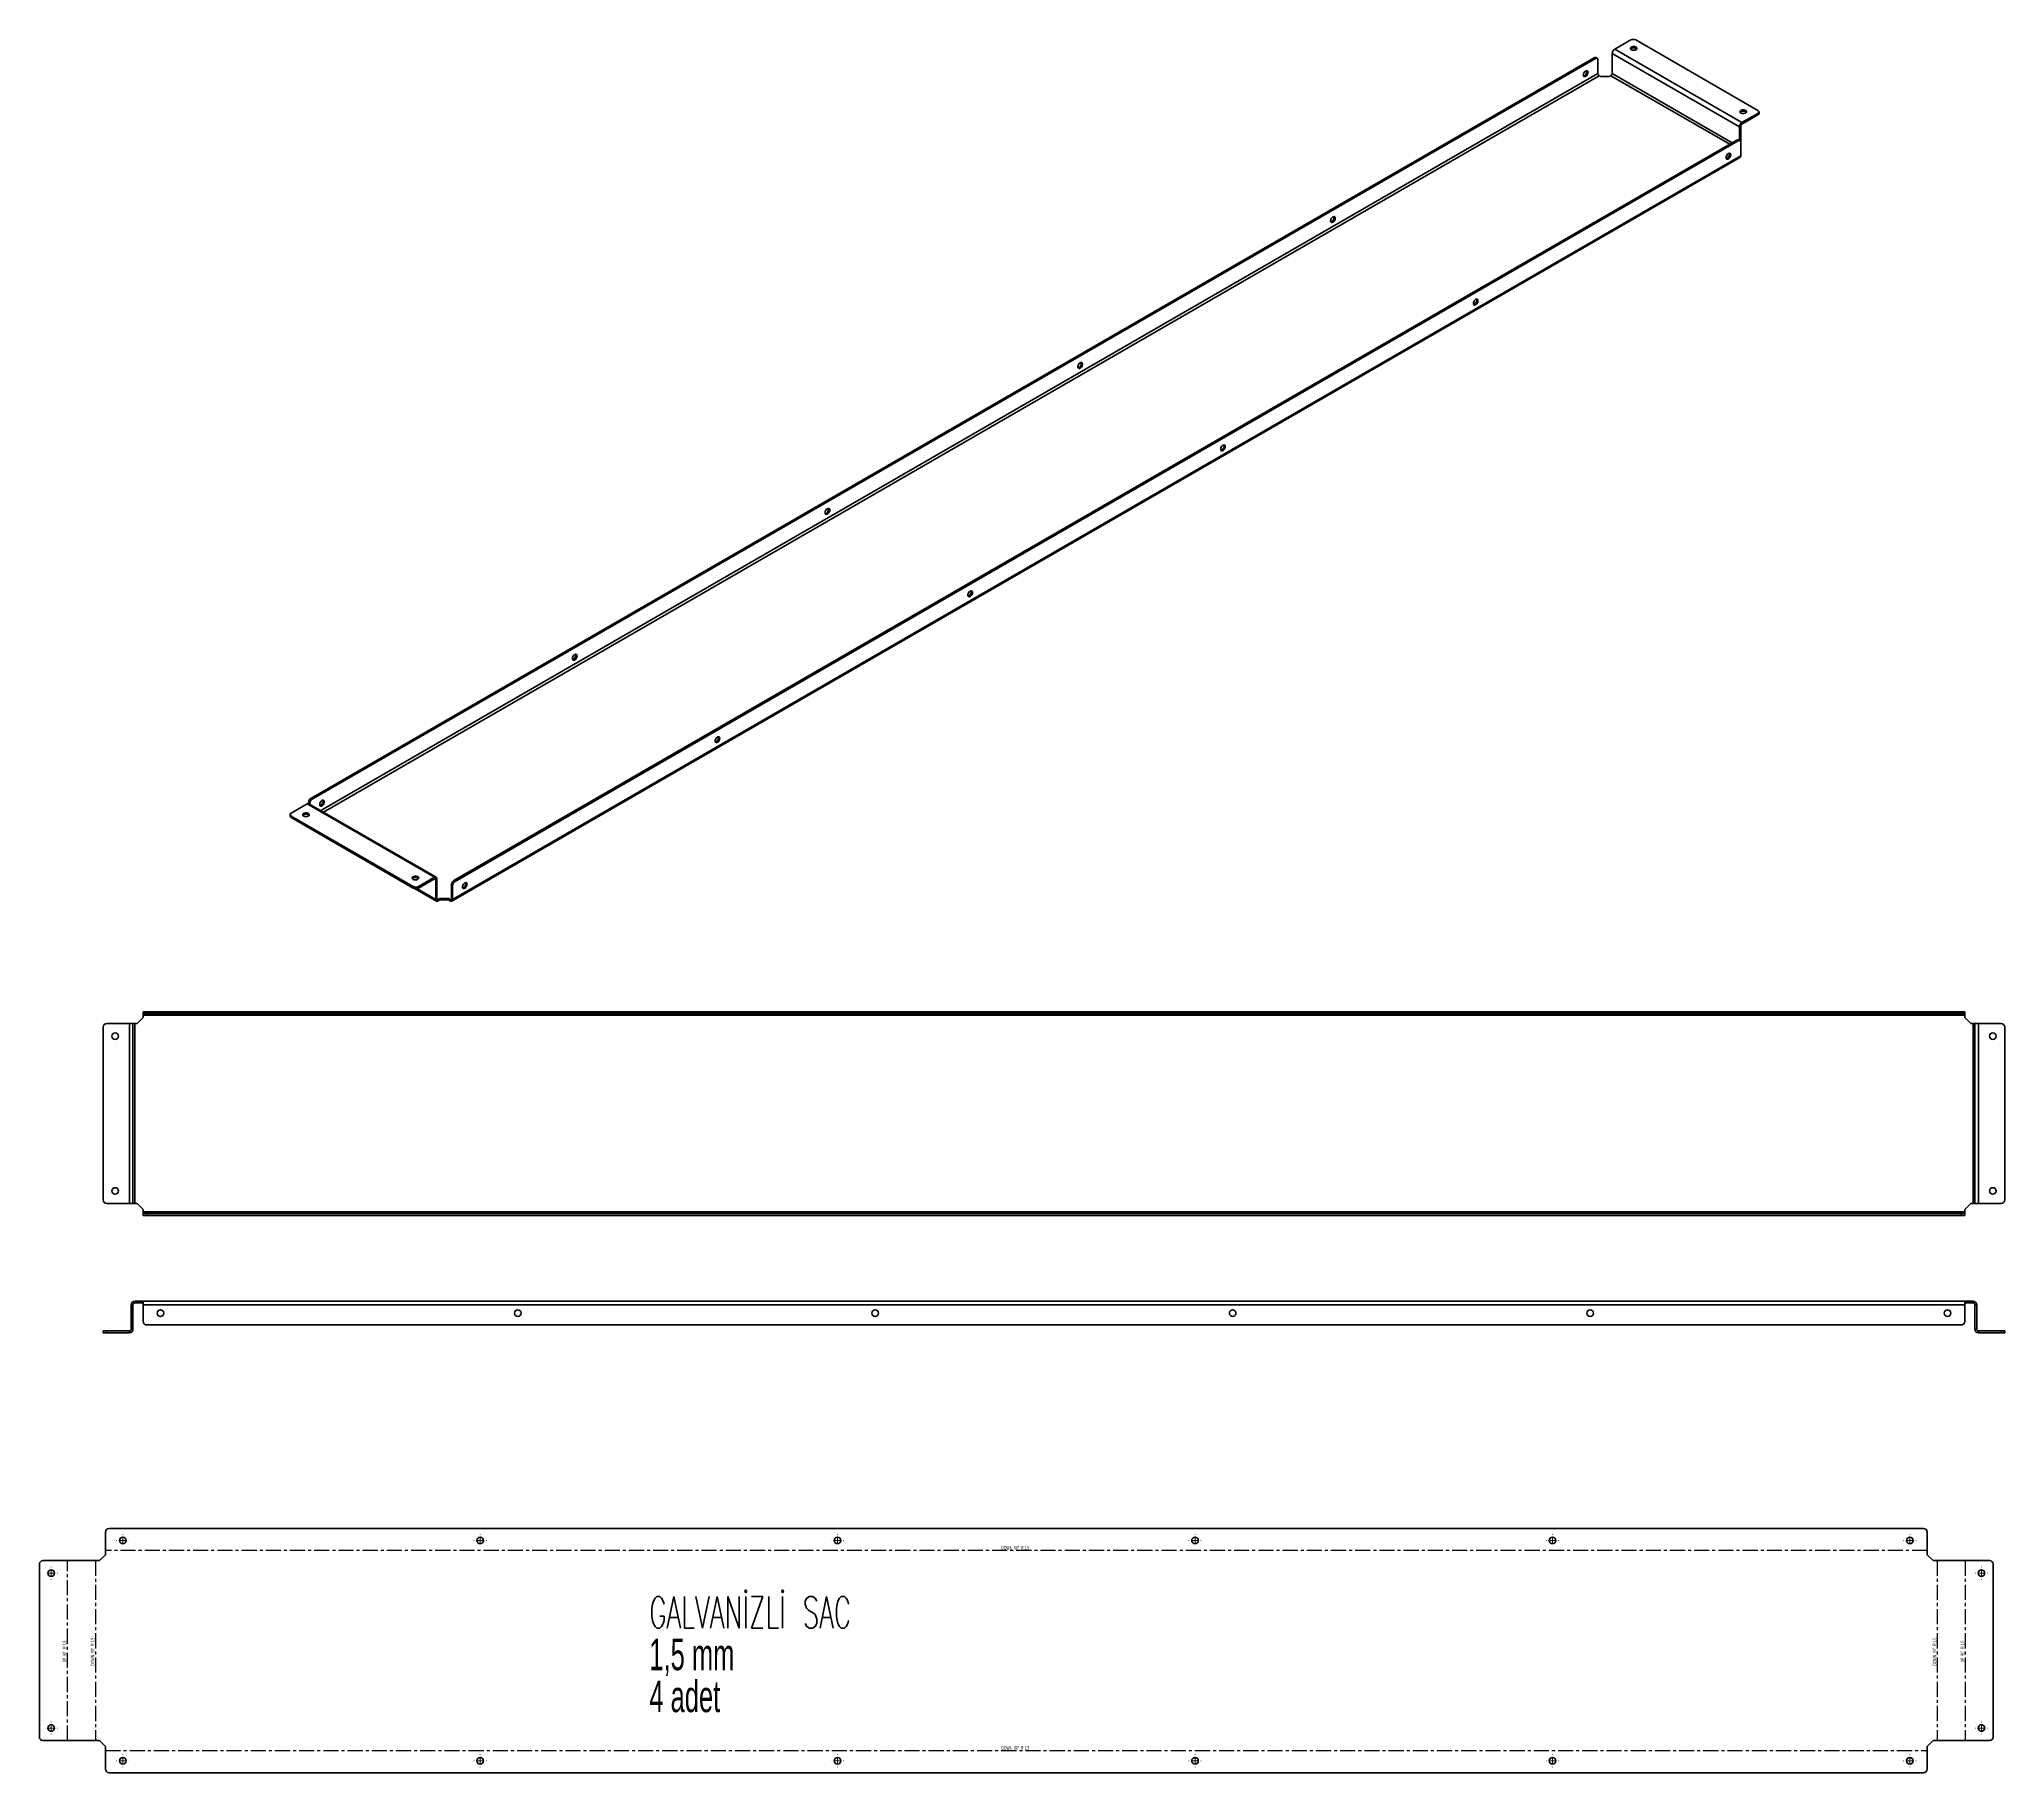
# Model space of a CAD drawing. Header units: millimetres. Extents: x -677 to 973, y -159 to 1296.
import ezdxf

# ---------------------------------------------------------------- set-up
doc = ezdxf.new("R2010")
doc.units = ezdxf.units.MM
doc.linetypes.add('CENTERX2', pattern=[20.32, 12.7, -2.54, 2.54, -2.54])
doc.styles.add('SLDTEXTSTYLE0', font='TXT', dxfattribs={"width": 0.5675})
doc.styles.add('SLDTEXTSTYLE1', font='TXT', dxfattribs={"width": 0.572187})
doc.styles.add('SLDTEXTSTYLE2', font='TXT', dxfattribs={"width": 0.605, "bigfont": 'bigfont'})
doc.styles.add('SLDTEXTSTYLE3', font='TXT', dxfattribs={"width": 0.605})

# ---------------------------------------------------------------- blocks, each defined once
blk = doc.blocks.new('SW_NOTE_0')
at = {"color": 0, "linetype": 'Continuous', "lineweight": 0, "attachment_point": 1}
for s, insert, char_height, style in [('GALVANİZLİ SAC', (0, 34.1), 26.458, 'SLDTEXTSTYLE2'), ('1,5 mm', (0, -1.2), 26.46, 'SLDTEXTSTYLE3'), ('4 adet', (0, -36.4), 26.46, 'SLDTEXTSTYLE3')]:
    blk.add_mtext(s, dxfattribs=dict(at, insert=insert, char_height=char_height, style=style))
blk = doc.blocks.new('SW_CENTERMARKSYMBOL_0')
at = {"color": 0, "linetype": 'Continuous', "lineweight": 18}
for p, q in [((-5, 0), (-5.25, 0)), ((0, 0), (-2.5, 0)), ((0, 5), (0, 5.25)), ((0, 0), (0, 2.5)), ((0, 0), (0, -2.5)), ((0, 0), (2.5, 0)), ((5, 0), (5.25, 0)), ((0, -5), (0, -5.25))]:
    blk.add_line(p, q, dxfattribs=at)
blk = doc.blocks.new('SW_CENTERMARKSYMBOL_1')
at = {"color": 0, "linetype": 'Continuous', "lineweight": 18}
for p, q in [((-5, 0), (-5.25, 0)), ((0, 0), (-2.5, 0)), ((0, 5), (0, 5.25)), ((0, 0), (0, 2.5)), ((0, 0), (0, -2.5)), ((0, 0), (2.5, 0)), ((5, 0), (5.25, 0)), ((0, -5), (0, -5.25))]:
    blk.add_line(p, q, dxfattribs=at)
blk = doc.blocks.new('SW_CENTERMARKSYMBOL_2')
at = {"color": 0, "linetype": 'Continuous', "lineweight": 18}
for p, q in [((-5, 0), (-5.25, 0)), ((0, 0), (-2.5, 0)), ((0, 5), (0, 5.25)), ((0, 0), (0, 2.5)), ((0, 0), (0, -2.5)), ((0, 0), (2.5, 0)), ((5, 0), (5.25, 0)), ((0, -5), (0, -5.25))]:
    blk.add_line(p, q, dxfattribs=at)
blk = doc.blocks.new('SW_CENTERMARKSYMBOL_3')
at = {"color": 0, "linetype": 'Continuous', "lineweight": 18}
for p, q in [((-5, 0), (-5.25, 0)), ((0, 0), (-2.5, 0)), ((0, 5), (0, 5.25)), ((0, 0), (0, 2.5)), ((0, 0), (0, -2.5)), ((0, 0), (2.5, 0)), ((5, 0), (5.25, 0)), ((0, -5), (0, -5.25))]:
    blk.add_line(p, q, dxfattribs=at)
blk = doc.blocks.new('SW_CENTERMARKSYMBOL_4')
at = {"color": 0, "linetype": 'Continuous', "lineweight": 18}
for p, q in [((-5, 0), (-5.25, 0)), ((0, 0), (-2.5, 0)), ((0, 5), (0, 5.25)), ((0, 0), (0, 2.5)), ((0, 0), (0, -2.5)), ((0, 0), (2.5, 0)), ((5, 0), (5.25, 0)), ((0, -5), (0, -5.25))]:
    blk.add_line(p, q, dxfattribs=at)
blk = doc.blocks.new('SW_CENTERMARKSYMBOL_5')
at = {"color": 0, "linetype": 'Continuous', "lineweight": 18}
for p, q in [((-5, 0), (-5.25, 0)), ((0, 0), (-2.5, 0)), ((0, 5), (0, 5.25)), ((0, 0), (0, 2.5)), ((0, 0), (0, -2.5)), ((0, 0), (2.5, 0)), ((5, 0), (5.25, 0)), ((0, -5), (0, -5.25))]:
    blk.add_line(p, q, dxfattribs=at)
blk = doc.blocks.new('SW_CENTERMARKSYMBOL_6')
at = {"color": 0, "linetype": 'Continuous', "lineweight": 18}
for p, q in [((-5, 0), (-5.25, 0)), ((0, 0), (-2.5, 0)), ((0, 5), (0, 5.25)), ((0, 0), (0, 2.5)), ((0, 0), (0, -2.5)), ((0, 0), (2.5, 0)), ((5, 0), (5.25, 0)), ((0, -5), (0, -5.25))]:
    blk.add_line(p, q, dxfattribs=at)
blk = doc.blocks.new('SW_CENTERMARKSYMBOL_7')
at = {"color": 0, "linetype": 'Continuous', "lineweight": 18}
for p, q in [((-5, 0), (-5.25, 0)), ((0, 0), (-2.5, 0)), ((0, 5), (0, 5.25)), ((0, 0), (0, 2.5)), ((0, 0), (0, -2.5)), ((0, 0), (2.5, 0)), ((5, 0), (5.25, 0)), ((0, -5), (0, -5.25))]:
    blk.add_line(p, q, dxfattribs=at)
blk = doc.blocks.new('SW_CENTERMARKSYMBOL_8')
at = {"color": 0, "linetype": 'Continuous', "lineweight": 18}
for p, q in [((-5, 0), (-5.25, 0)), ((0, 0), (-2.5, 0)), ((0, 5), (0, 5.25)), ((0, 0), (0, 2.5)), ((0, 0), (0, -2.5)), ((0, 0), (2.5, 0)), ((5, 0), (5.25, 0)), ((0, -5), (0, -5.25))]:
    blk.add_line(p, q, dxfattribs=at)
blk = doc.blocks.new('SW_CENTERMARKSYMBOL_9')
at = {"color": 0, "linetype": 'Continuous', "lineweight": 18}
for p, q in [((-5, 0), (-5.25, 0)), ((0, 0), (-2.5, 0)), ((0, 5), (0, 5.25)), ((0, 0), (0, 2.5)), ((0, 0), (0, -2.5)), ((0, 0), (2.5, 0)), ((5, 0), (5.25, 0)), ((0, -5), (0, -5.25))]:
    blk.add_line(p, q, dxfattribs=at)
blk = doc.blocks.new('SW_CENTERMARKSYMBOL_10')
at = {"color": 0, "linetype": 'Continuous', "lineweight": 18}
for p, q in [((-5, 0), (-5.25, 0)), ((0, 0), (-2.5, 0)), ((0, 5), (0, 5.25)), ((0, 0), (0, 2.5)), ((0, 0), (0, -2.5)), ((0, 0), (2.5, 0)), ((5, 0), (5.25, 0)), ((0, -5), (0, -5.25))]:
    blk.add_line(p, q, dxfattribs=at)
blk = doc.blocks.new('SW_CENTERMARKSYMBOL_11')
at = {"color": 0, "linetype": 'Continuous', "lineweight": 18}
for p, q in [((-5, 0), (-5.25, 0)), ((0, 0), (-2.5, 0)), ((0, 5), (0, 5.25)), ((0, 0), (0, 2.5)), ((0, 0), (0, -2.5)), ((0, 0), (2.5, 0)), ((5, 0), (5.25, 0)), ((0, -5), (0, -5.25))]:
    blk.add_line(p, q, dxfattribs=at)
blk = doc.blocks.new('SW_CENTERMARKSYMBOL_12')
at = {"color": 0, "linetype": 'Continuous', "lineweight": 18}
for p, q in [((-5, 0), (-5.25, 0)), ((0, 0), (-2.5, 0)), ((0, 5), (0, 5.25)), ((0, 0), (0, 2.5)), ((0, 0), (0, -2.5)), ((0, 0), (2.5, 0)), ((5, 0), (5.25, 0)), ((0, -5), (0, -5.25))]:
    blk.add_line(p, q, dxfattribs=at)
blk = doc.blocks.new('SW_CENTERMARKSYMBOL_13')
at = {"color": 0, "linetype": 'Continuous', "lineweight": 18}
for p, q in [((-5, 0), (-5.25, 0)), ((0, 0), (-2.5, 0)), ((0, 5), (0, 5.25)), ((0, 0), (0, 2.5)), ((0, 0), (0, -2.5)), ((0, 0), (2.5, 0)), ((5, 0), (5.25, 0)), ((0, -5), (0, -5.25))]:
    blk.add_line(p, q, dxfattribs=at)
blk = doc.blocks.new('SW_CENTERMARKSYMBOL_14')
at = {"color": 0, "linetype": 'Continuous', "lineweight": 18}
for p, q in [((-5, 0), (-5.25, 0)), ((0, 0), (-2.5, 0)), ((0, 5), (0, 5.25)), ((0, 0), (0, 2.5)), ((0, 0), (0, -2.5)), ((0, 0), (2.5, 0)), ((5, 0), (5.25, 0)), ((0, -5), (0, -5.25))]:
    blk.add_line(p, q, dxfattribs=at)
blk = doc.blocks.new('SW_CENTERMARKSYMBOL_15')
at = {"color": 0, "linetype": 'Continuous', "lineweight": 18}
for p, q in [((-5, 0), (-5.25, 0)), ((0, 0), (-2.5, 0)), ((0, 5), (0, 5.25)), ((0, 0), (0, 2.5)), ((0, 0), (0, -2.5)), ((0, 0), (2.5, 0)), ((5, 0), (5.25, 0)), ((0, -5), (0, -5.25))]:
    blk.add_line(p, q, dxfattribs=at)

msp = doc.modelspace()

# ---------------------------------------------------------------- linework, layer by layer
at = {"color": 7, "linetype": 'Continuous', "lineweight": 35}
for p, q in [((659.1, 1295.5), (645.7, 1287.8)), ((752.4, 1226.1), (645.7, 1287.8)), ((765.9, 1236.4), (663.4, 1295.5)), ((-448.6, 658.9), (628.4, 1280.6)), ((-447.5, 658.3), (629.4, 1280)), ((629.4, 1280), (628.4, 1280.6)), ((630.9, 1280.2), (629.9, 1280.8)), ((631.5, 1278.8), (631.5, 1267.4)), ((750.3, 1222.5), (643.6, 1284.1)), ((643.6, 1267.4), (643.6, 1284.1)), ((631.5, 1267.4), (-440.3, 648.6)), ((-438.1, 647.4), (632.6, 1265.5)), ((634, 1264.7), (632.6, 1265.5)), ((641.1, 1264.7), (634, 1264.7)), ((642.5, 1265.5), (641.1, 1264.7)), ((642.5, 1265.5), (742.2, 1208)), ((744.3, 1209.2), (643.6, 1267.4)), ((751.4, 1223.1), (750.3, 1222.5)), ((750.3, 1222.5), (750.3, 1211.2)), ((751.4, 1223.1), (751.4, 1209.6)), ((752.4, 1226.1), (765.9, 1233.9)), ((752.4, 1224.9), (765.9, 1232.7)), ((752.4, 1224.9), (752.4, 1226.1)), ((765.9, 1232.7), (765.9, 1233.9)), ((766.8, 1233.9), (766.8, 1235.1)), ((748.2, 1211.4), (-328.7, 589.8)), ((749.3, 1210.8), (-327.7, 589.1)), ((749.3, 1210.8), (748.2, 1211.4)), ((750.8, 1211), (749.7, 1211.6)), ((751.4, 1209.6), (751.4, 1198.2)), ((-330.4, 572.7), (750.8, 1196.8)), ((751.4, 1198.2), (-329.8, 574)), ((-466.1, 645.3), (-466.1, 644)), ((-451.8, 654.3), (-465.2, 646.5)), ((-465.2, 644), (-362.7, 584.9)), ((-465.2, 644), (-465.2, 642.8)), ((-451.8, 654.3), (-345, 592.6)), ((-449.6, 654.7), (-450.7, 655.3)), ((-450.7, 655.3), (-450.7, 654.5)), ((-450.7, 644.9), (-450.7, 644.1)), ((-343.5, 592.8), (-450.3, 654.4)), ((-449.6, 654), (-449.6, 654.7)), ((-448.6, 658.9), (-447.5, 658.3)), ((-465.2, 642.8), (-362.7, 583.6)), ((-362.7, 583.6), (-362.7, 584.9)), ((-361.6, 583.2), (-343.3, 572.7)), ((-343.9, 574), (-359.8, 583.2)), ((-358.4, 584.9), (-345, 592.6)), ((-358.4, 583.6), (-345, 591.4)), ((-358.4, 584.9), (-358.4, 583.6)), ((-345, 591.4), (-345, 592.6)), ((-345, 591.4), (-343.9, 590.8)), ((-343.9, 590.8), (-342.9, 591.4)), ((-343.9, 590.8), (-343.9, 574)), ((-342.9, 574.6), (-342.9, 591.4)), ((-329.8, 585.5), (-330.8, 586.1)), ((-330.8, 586.1), (-330.8, 574.6)), ((-329.8, 585.5), (-329.8, 574)), ((-328.7, 589.8), (-327.7, 589.1)), ((-343.9, 574), (-342.9, 574.6)), ((-341.8, 574), (-342.9, 574.6)), ((-341.8, 574), (-340.4, 574.9)), ((-341.8, 574), (-341.8, 572.8)), ((-341.8, 572.8), (-340.4, 573.6)), ((-340.4, 574.9), (-333.3, 574.9)), ((-340.4, 574.9), (-340.4, 573.6)), ((-340.4, 573.6), (-333.3, 573.6)), ((-333.3, 574.9), (-331.9, 574)), ((-333.3, 574.9), (-333.3, 573.6)), ((-333.3, 573.6), (-331.9, 572.8)), ((-330.8, 574.6), (-331.9, 574)), ((-331.9, 572.8), (-331.9, 574)), ((-330.8, 574.6), (-329.8, 574)), ((-589.5, 478.3), (-589.5, 479.8)), ((-589.5, 479.8), (-586.5, 479.8)), ((-586.5, 479.8), (-586.5, 478.3)), ((-586.5, 479.8), (936.5, 479.8)), ((936.5, 478.3), (936.5, 479.8)), ((936.5, 479.8), (939.5, 479.8)), ((939.5, 479.8), (939.5, 478.3)), ((-623, 466.8), (-623, 321.8)), ((-601, 469.8), (-620, 469.8)), ((-601, 469.8), (-601, 318.8)), ((-601, 469.8), (-598, 469.8)), ((-598, 469.8), (-598, 318.8)), ((-596.5, 469.8), (-598, 469.8)), ((-596.5, 318.8), (-596.5, 469.8)), ((-594.5, 469.8), (-596.5, 469.8)), ((-589.5, 474.8), (-594.5, 469.8)), ((-586.5, 478.3), (-589.5, 478.3)), ((-589.5, 478.3), (-589.5, 476.8)), ((-589.5, 476.8), (939.5, 476.8)), ((-589.5, 476.8), (-589.5, 474.8)), ((-586.5, 478.3), (936.5, 478.3)), ((939.5, 478.3), (936.5, 478.3)), ((939.5, 476.8), (939.5, 478.3)), ((939.5, 474.8), (939.5, 476.8)), ((944.5, 469.8), (939.5, 474.8)), ((946.5, 469.8), (944.5, 469.8)), ((946.5, 469.8), (946.5, 318.8)), ((948, 469.8), (946.5, 469.8)), ((948, 318.8), (948, 469.8)), ((948, 469.8), (951, 469.8)), ((951, 318.8), (951, 469.8)), ((970, 469.8), (951, 469.8)), ((973, 321.8), (973, 466.8)), ((-620, 318.8), (-601, 318.8)), ((-598, 318.8), (-601, 318.8)), ((-598, 318.8), (-596.5, 318.8)), ((-596.5, 318.8), (-594.5, 318.8)), ((-594.5, 318.8), (-589.5, 313.8)), ((-589.5, 313.8), (-589.5, 311.8)), ((939.5, 313.8), (944.5, 318.8)), ((939.5, 311.8), (939.5, 313.8)), ((944.5, 318.8), (946.5, 318.8)), ((946.5, 318.8), (948, 318.8)), ((951, 318.8), (948, 318.8)), ((951, 318.8), (970, 318.8)), ((939.5, 311.8), (-589.5, 311.8)), ((-589.5, 311.8), (-589.5, 310.3)), ((-589.5, 308.8), (-589.5, 310.3)), ((-589.5, 310.3), (-586.5, 310.3)), ((-586.5, 308.8), (-589.5, 308.8)), ((-586.5, 310.3), (-586.5, 308.8)), ((936.5, 310.3), (-586.5, 310.3)), ((936.5, 308.8), (-586.5, 308.8)), ((936.5, 308.8), (936.5, 310.3)), ((936.5, 310.3), (939.5, 310.3)), ((939.5, 308.8), (936.5, 308.8)), ((939.5, 310.3), (939.5, 311.8)), ((939.5, 310.3), (939.5, 308.8)), ((-599.5, 213.3), (-599.5, 233.8)), ((-598, 233.8), (-599.5, 233.8)), ((-598, 213.3), (-598, 233.8)), ((-596.5, 236.8), (-596.5, 235.3)), ((-594.5, 236.8), (-596.5, 236.8)), ((-594.5, 235.3), (-596.5, 235.3)), ((-594.5, 235.3), (-594.5, 236.8)), ((-589.5, 236.8), (-594.5, 236.8)), ((-589.5, 235.3), (-594.5, 235.3)), ((-589.5, 233.8), (-589.5, 236.8)), ((-589.5, 236.8), (939.5, 236.8)), ((-589.5, 233.8), (939.5, 233.8)), ((-589.5, 219.8), (-589.5, 233.8)), ((939.5, 236.8), (939.5, 233.8)), ((944.5, 236.8), (939.5, 236.8)), ((944.5, 235.3), (939.5, 235.3)), ((939.5, 219.8), (939.5, 233.8)), ((944.5, 235.3), (944.5, 236.8)), ((946.5, 236.8), (944.5, 236.8)), ((946.5, 235.3), (944.5, 235.3)), ((946.5, 235.3), (946.5, 236.8)), ((948, 233.8), (948, 213.3)), ((949.5, 233.8), (948, 233.8)), ((949.5, 213.3), (949.5, 233.8)), ((-586.5, 216.8), (936.5, 216.8)), ((-623, 210.3), (-623, 211.8)), ((-623, 211.8), (-620, 211.8)), ((-620, 210.3), (-623, 210.3)), ((-620, 211.8), (-620, 210.3)), ((-601, 211.8), (-620, 211.8)), ((-601, 210.3), (-620, 210.3)), ((-601, 211.8), (-601, 210.3)), ((-599.5, 213.3), (-598, 213.3)), ((949.5, 213.3), (948, 213.3)), ((951, 211.8), (951, 210.3)), ((970, 211.8), (951, 211.8)), ((970, 210.3), (951, 210.3)), ((970, 210.3), (970, 211.8)), ((970, 211.8), (973, 211.8)), ((973, 210.3), (970, 210.3)), ((973, 211.8), (973, 210.3)), ((-621.1, 24), (-621.1, 43)), ((904.9, 46), (-618.1, 46)), ((907.9, 43), (907.9, 24)), ((-673.6, 19), (-626.1, 19)), ((-626.1, 19), (-621.1, 24)), ((907.9, 24), (912.9, 19)), ((912.9, 19), (960.4, 19)), ((-676.6, -129), (-676.6, 16)), ((963.4, 16), (963.4, -129)), ((-626.1, -132), (-673.6, -132)), ((-621.1, -137), (-626.1, -132)), ((-621.1, -156), (-621.1, -137)), ((912.9, -132), (907.9, -137)), ((907.9, -137), (907.9, -156)), ((960.4, -132), (912.9, -132)), ((-618.1, -159), (904.9, -159))]:
    msp.add_line(p, q, dxfattribs=at)
at = {"color": 7, "linetype": 'CENTERX2'}
for p, q in [((-653.1, -132), (-653.1, 19)), ((-629.6, 19), (-629.6, -132)), ((907.9, 27.5), (-621.1, 27.5)), ((916.4, 19), (916.4, -132)), ((939.9, 19), (939.9, -132)), ((-621.1, -140.5), (907.9, -140.5))]:
    msp.add_line(p, q, dxfattribs=at)
at = {"color": 7, "linetype": 'Continuous', "lineweight": 35, "flags": 128}
for points in [[(659.6, 1287.3), (660.5, 1286.9), (661.5, 1286.8), (662.5, 1286.9), (663.3, 1287.2), (664, 1287.6), (664.3, 1288.2), (664.3, 1288.8), (663.9, 1289.3), (663.1, 1289.7), (662.2, 1289.9), (661.2, 1290), (660.2, 1289.8), (659.5, 1289.4), (659, 1288.9), (658.8, 1288.3), (659.1, 1287.8), (659.6, 1287.3)], [(663.5, 1288.3), (664.1, 1287.8), (664.1, 1287.8)], [(621.3, 1269.4), (620.6, 1268.9), (620, 1268.1), (619.5, 1267.2), (619.3, 1266.3), (619.4, 1265.5), (619.7, 1264.9), (620.3, 1264.7), (620.9, 1264.8), (621.6, 1265.2), (622.3, 1265.9), (622.8, 1266.7), (623.2, 1267.6), (623.2, 1268.5), (623, 1269.2), (622.6, 1269.6), (622, 1269.7), (621.3, 1269.4)], [(622.2, 1268.9), (622, 1269.6), (622, 1269.7)], [(751.6, 1234.2), (752.4, 1233.9), (753.4, 1233.7), (754.4, 1233.8), (755.3, 1234.1), (755.9, 1234.6), (756.2, 1235.1), (756.2, 1235.7), (755.8, 1236.2), (755.1, 1236.6), (754.1, 1236.9), (753.1, 1236.9), (752.2, 1236.7), (751.4, 1236.3), (750.9, 1235.8), (750.8, 1235.3), (751, 1234.7), (751.6, 1234.2)], [(755.5, 1235.2), (756, 1234.7), (756, 1234.7)], [(743.1, 1199.1), (742.9, 1199.8), (742.6, 1200.3), (742, 1200.5), (741.3, 1200.3), (740.6, 1199.8), (740, 1199.1), (739.5, 1198.2), (739.2, 1197.3), (739.2, 1196.5), (739.5, 1195.8), (740, 1195.5), (740.6, 1195.5), (741.3, 1195.8), (742, 1196.5), (742.6, 1197.3), (742.9, 1198.2), (743.1, 1199.1)], [(740.1, 1196.3), (739.4, 1196.1), (739.3, 1196.1)], [(409.1, 1147), (408.4, 1146.4), (407.8, 1145.6), (407.4, 1144.7), (407.2, 1143.8), (407.3, 1143), (407.6, 1142.5), (408.1, 1142.2), (408.8, 1142.3), (409.5, 1142.7), (410.2, 1143.4), (410.7, 1144.2), (411, 1145.2), (411.1, 1146), (410.9, 1146.7), (410.5, 1147.1), (409.9, 1147.2), (409.1, 1147)], [(410, 1146.4), (409.9, 1147.2), (409.9, 1147.2)], [(530.9, 1076.6), (530.8, 1077.4), (530.4, 1077.9), (529.9, 1078), (529.2, 1077.9), (528.5, 1077.4), (527.8, 1076.6), (527.4, 1075.7), (527.1, 1074.8), (527.1, 1074), (527.4, 1073.4), (527.8, 1073), (528.5, 1073), (529.2, 1073.4), (529.9, 1074), (530.4, 1074.8), (530.8, 1075.8), (530.9, 1076.6)], [(527.9, 1073.9), (527.2, 1073.6), (527.2, 1073.6)], [(197, 1024.5), (196.3, 1023.9), (195.7, 1023.1), (195.3, 1022.2), (195.1, 1021.3), (195.1, 1020.6), (195.5, 1020), (196, 1019.7), (196.7, 1019.8), (197.4, 1020.2), (198, 1020.9), (198.6, 1021.8), (198.9, 1022.7), (199, 1023.6), (198.8, 1024.3), (198.3, 1024.7), (197.7, 1024.7), (197, 1024.5)], [(197.9, 1024), (197.8, 1024.7), (197.8, 1024.7)], [(318.8, 954.2), (318.7, 954.9), (318.3, 955.4), (317.7, 955.6), (317.1, 955.4), (316.3, 954.9), (315.7, 954.2), (315.2, 953.3), (315, 952.4), (315, 951.5), (315.2, 950.9), (315.7, 950.6), (316.3, 950.6), (317.1, 950.9), (317.7, 951.5), (318.3, 952.4), (318.7, 953.3), (318.8, 954.2)], [(315.8, 951.4), (315.1, 951.2), (315.1, 951.2)], [(-15.1, 902), (-15.8, 901.5), (-16.4, 900.7), (-16.9, 899.8), (-17.1, 898.9), (-17, 898.1), (-16.7, 897.5), (-16.1, 897.3), (-15.5, 897.4), (-14.8, 897.8), (-14.1, 898.5), (-13.6, 899.3), (-13.2, 900.2), (-13.2, 901.1), (-13.4, 901.8), (-13.8, 902.2), (-14.4, 902.3), (-15.1, 902)], [(-14.2, 901.5), (-14.4, 902.3), (-14.4, 902.3)], [(106.7, 831.7), (106.6, 832.5), (106.2, 832.9), (105.6, 833.1), (104.9, 832.9), (104.2, 832.4), (103.6, 831.7), (103.1, 830.8), (102.8, 829.9), (102.8, 829.1), (103.1, 828.5), (103.6, 828.1), (104.2, 828.1), (104.9, 828.5), (105.6, 829.1), (106.2, 829.9), (106.6, 830.8), (106.7, 831.7)], [(103.7, 829), (103, 828.7), (102.9, 828.7)], [(-227.2, 779.6), (-227.9, 779), (-228.6, 778.2), (-229, 777.3), (-229.2, 776.4), (-229.1, 775.6), (-228.8, 775.1), (-228.3, 774.8), (-227.6, 774.9), (-226.9, 775.3), (-226.2, 776), (-225.7, 776.9), (-225.4, 777.8), (-225.3, 778.6), (-225.5, 779.3), (-225.9, 779.7), (-226.5, 779.8), (-227.2, 779.6)], [(-226.4, 779.1), (-226.5, 779.8), (-226.5, 779.8)], [(-105.4, 709.3), (-105.6, 710), (-106, 710.5), (-106.5, 710.6), (-107.2, 710.5), (-107.9, 710), (-108.6, 709.2), (-109, 708.4), (-109.3, 707.4), (-109.3, 706.6), (-109, 706), (-108.6, 705.7), (-107.9, 705.7), (-107.2, 706), (-106.5, 706.6), (-106, 707.4), (-105.6, 708.4), (-105.4, 709.3)], [(-108.5, 706.5), (-109.2, 706.2), (-109.2, 706.2)], [(-454.8, 643.9), (-453.9, 643.6), (-452.9, 643.5), (-451.9, 643.6), (-451.1, 643.8), (-450.4, 644.3), (-450.1, 644.8), (-450.1, 645.4), (-450.5, 646), (-451.3, 646.4), (-452.2, 646.6), (-453.2, 646.6), (-454.2, 646.5), (-454.9, 646.1), (-455.4, 645.6), (-455.6, 645), (-455.3, 644.4), (-454.8, 643.9)], [(-450.9, 645), (-450.3, 644.5), (-450.3, 644.5)], [(-439.4, 657.1), (-440.1, 656.6), (-440.7, 655.8), (-441.1, 654.9), (-441.3, 654), (-441.2, 653.2), (-440.9, 652.6), (-440.4, 652.4), (-439.7, 652.4), (-439, 652.9), (-438.4, 653.5), (-437.8, 654.4), (-437.5, 655.3), (-437.4, 656.2), (-437.6, 656.9), (-438.1, 657.3), (-438.7, 657.4), (-439.4, 657.1)], [(-438.5, 656.6), (-438.6, 657.3), (-438.6, 657.4)], [(-362.8, 590.9), (-362, 590.5), (-361, 590.4), (-360, 590.5), (-359.1, 590.8), (-358.5, 591.2), (-358.2, 591.8), (-358.2, 592.4), (-358.6, 592.9), (-359.3, 593.3), (-360.3, 593.5), (-361.3, 593.6), (-362.2, 593.4), (-363, 593), (-363.5, 592.5), (-363.6, 591.9), (-363.4, 591.4), (-362.8, 590.9)], [(-358.9, 591.9), (-358.4, 591.4), (-358.4, 591.4)], [(-317.6, 586.8), (-317.7, 587.5), (-318.1, 588), (-318.7, 588.2), (-319.3, 588), (-320.1, 587.5), (-320.7, 586.8), (-321.2, 585.9), (-321.4, 585), (-321.4, 584.2), (-321.2, 583.5), (-320.7, 583.2), (-320.1, 583.2), (-319.3, 583.5), (-318.7, 584.2), (-318.1, 585), (-317.7, 585.9), (-317.6, 586.8)], [(-320.6, 584), (-321.3, 583.8), (-321.3, 583.8)]]:
    msp.add_lwpolyline(points, dxfattribs=at)
at = {"color": 7, "linetype": 'Continuous', "lineweight": 35}
for centre in [(-613, 459.3), (963, 459.3), (-613, 329.3), (963, 329.3), (-575, 226.8), (-275, 226.8), (25, 226.8), (325, 226.8), (625, 226.8), (925, 226.8), (-606.6, 36), (-306.6, 36), (-6.6, 36), (293.4, 36), (593.4, 36), (893.4, 36), (-666.6, 8.5), (953.4, 8.5), (-666.6, -121.5), (953.4, -121.5), (-606.6, -149), (-306.6, -149), (-6.6, -149), (293.4, -149), (593.4, -149), (893.4, -149)]:
    msp.add_circle(centre, 2.75, dxfattribs=at)
for centre, radius, start, end in [((648.2, 1283.9), 4.61, 122.6055, 177.3945), ((661.6, 1285.2), 3.65, 58.3499, 134.6383), ((661.2, 1291.4), 4.61, 62.6097, 117.3903), ((629.2, 1279.4), 1.51, 65.6929, 125.6176), ((630.2, 1279), 1.31, 350.786, 129.2033), ((618.5, 1268.8), 3.65, 285.3538, 1.6551), ((633.8, 1267.5), 2.31, 182.6055, 237.3945), ((641.3, 1267.5), 2.31, 302.6055, 357.3945), ((754.9, 1222.3), 4.61, 122.6055, 177.3945), ((753.5, 1232.1), 3.65, 58.3499, 134.6383), ((753.7, 1223), 2.31, 122.6055, 177.3945), ((765.4, 1235.1), 1.31, 290.7834, 69.2166), ((765.3, 1234.1), 1.51, 294.3747, 354.3052), ((749.1, 1210.2), 1.51, 65.6929, 125.6176), ((750.1, 1209.8), 1.31, 350.786, 129.2033), ((738.3, 1199.6), 3.65, 298.3455, 14.6508), ((750, 1198), 1.44, 304.0564, 7.2558), ((406.4, 1146.3), 3.65, 285.3538, 1.6551), ((526.2, 1077.1), 3.65, 298.3455, 14.6509), ((194.3, 1023.9), 3.65, 285.3538, 1.6551), ((314.1, 954.6), 3.65, 298.3455, 14.6509), ((-17.9, 901.4), 3.65, 285.3538, 1.6551), ((101.9, 832.2), 3.65, 298.3455, 14.6509), ((-230, 779), 3.65, 285.3538, 1.6551), ((-110.2, 709.7), 3.65, 298.3455, 14.6508), ((-464.6, 644.2), 1.51, 185.6948, 245.6253), ((-464.7, 645.3), 1.31, 110.7834, 249.2166), ((-452.8, 641.9), 3.65, 58.3499, 134.6383), ((-450.9, 653), 1.51, 65.6929, 125.6176), ((-446.1, 655.1), 4.61, 122.6055, 177.3945), ((-445, 654.4), 4.61, 122.6055, 177.3945), ((-442.1, 656.5), 3.65, 285.3538, 1.6551), ((-360.9, 588.8), 3.65, 58.3499, 134.6383), ((-360.5, 589), 4.61, 242.6097, 297.3903), ((-360.5, 587.7), 4.61, 242.6097, 297.3903), ((-344.2, 591.6), 1.31, 350.786, 129.2033), ((-344.6, 590.9), 0.655, 350.786, 129.2033), ((-326.2, 585.9), 4.61, 122.6055, 177.3945), ((-325.2, 585.3), 4.61, 122.6055, 177.3945), ((-322.3, 587.3), 3.65, 298.3455, 14.6508), ((-342.6, 573.8), 1.31, 170.786, 309.2033), ((-342.2, 574.5), 0.655, 170.786, 309.2033), ((-331.5, 574.5), 0.655, 230.7967, 9.214), ((-331.1, 573.8), 1.31, 230.7967, 9.214), ((-620, 466.8), 3, 90, 180), ((970, 466.8), 3, 0, 90), ((-620, 321.8), 3, 180, 270), ((970, 321.8), 3, 270, 0), ((-596.5, 233.8), 3, 90, 180), ((-596.5, 233.8), 1.5, 90, 180), ((946.5, 233.8), 3, 0, 90), ((946.5, 233.8), 1.5, 0, 90), ((-586.5, 219.8), 3, 180, 270), ((936.5, 219.8), 3, 270, 0), ((-601, 213.3), 1.5, 270, 0), ((-601, 213.3), 3, 270, 0), ((951, 213.3), 3, 180, 270), ((951, 213.3), 1.5, 180, 270), ((-618.1, 43), 3, 90, 180), ((904.9, 43), 3, 0, 90), ((-673.6, 16), 3, 90, 180), ((960.4, 16), 3, 0, 90), ((-673.6, -129), 3, 180, 270), ((960.4, -129), 3, 270, 0), ((-618.1, -156), 3, 180, 270), ((904.9, -156), 3, 270, 0)]:
    msp.add_arc(centre, radius, start, end, dxfattribs=at)

# ---------------------------------------------------------------- block references
at = {"color": 7, "linetype": 'Continuous', "lineweight": 18}
for name, p in [('SW_CENTERMARKSYMBOL_7', (-606.6, 36)), ('SW_CENTERMARKSYMBOL_6', (-306.6, 36)), ('SW_CENTERMARKSYMBOL_5', (-6.6, 36)), ('SW_CENTERMARKSYMBOL_4', (293.4, 36)), ('SW_CENTERMARKSYMBOL_3', (593.4, 36)), ('SW_CENTERMARKSYMBOL_2', (893.4, 36)), ('SW_CENTERMARKSYMBOL_0', (-666.6, 8.5)), ('SW_CENTERMARKSYMBOL_9', (953.4, 8.5)), ('SW_CENTERMARKSYMBOL_1', (-666.6, -121.5)), ('SW_CENTERMARKSYMBOL_8', (953.4, -121.5)), ('SW_CENTERMARKSYMBOL_15', (-606.6, -149)), ('SW_CENTERMARKSYMBOL_14', (-306.6, -149)), ('SW_CENTERMARKSYMBOL_13', (-6.6, -149)), ('SW_CENTERMARKSYMBOL_12', (293.4, -149)), ('SW_CENTERMARKSYMBOL_11', (593.4, -149)), ('SW_CENTERMARKSYMBOL_10', (893.4, -149))]:
    msp.add_blockref(name, p, dxfattribs=at)
at = {"color": 7, "linetype": 'Continuous', "lineweight": 0}
msp.add_blockref('SW_NOTE_0', (-164.6, -45.3), dxfattribs=at)

# ---------------------------------------------------------------- texts
at = {"color": 7, "linetype": 'Continuous', "lineweight": 0, "char_height": 3, "attachment_point": 2, "style": 'SLDTEXTSTYLE1'}
for insert in [(142.5, 31.3), (142.5, -136.7)]:
    msp.add_mtext('DOWN  90°  R 1.5', dxfattribs=dict(at, insert=insert))
at = {"color": 7, "linetype": 'Continuous', "lineweight": 0, "char_height": 3, "attachment_point": 2, "rotation": 90}
for s, insert, style in [('DOWN  90°  R 1.5', (-633.4, -57.4), 'SLDTEXTSTYLE1'), ('DOWN  90°  R 1.5', (912.6, -57.4), 'SLDTEXTSTYLE1'), ('UP  90°  R 1.5', (-656.9, -57.3), 'SLDTEXTSTYLE0'), ('UP  90°  R 1.5', (936.1, -57.3), 'SLDTEXTSTYLE0')]:
    msp.add_mtext(s, dxfattribs=dict(at, insert=insert, style=style))

doc.saveas('drawing.dxf')
